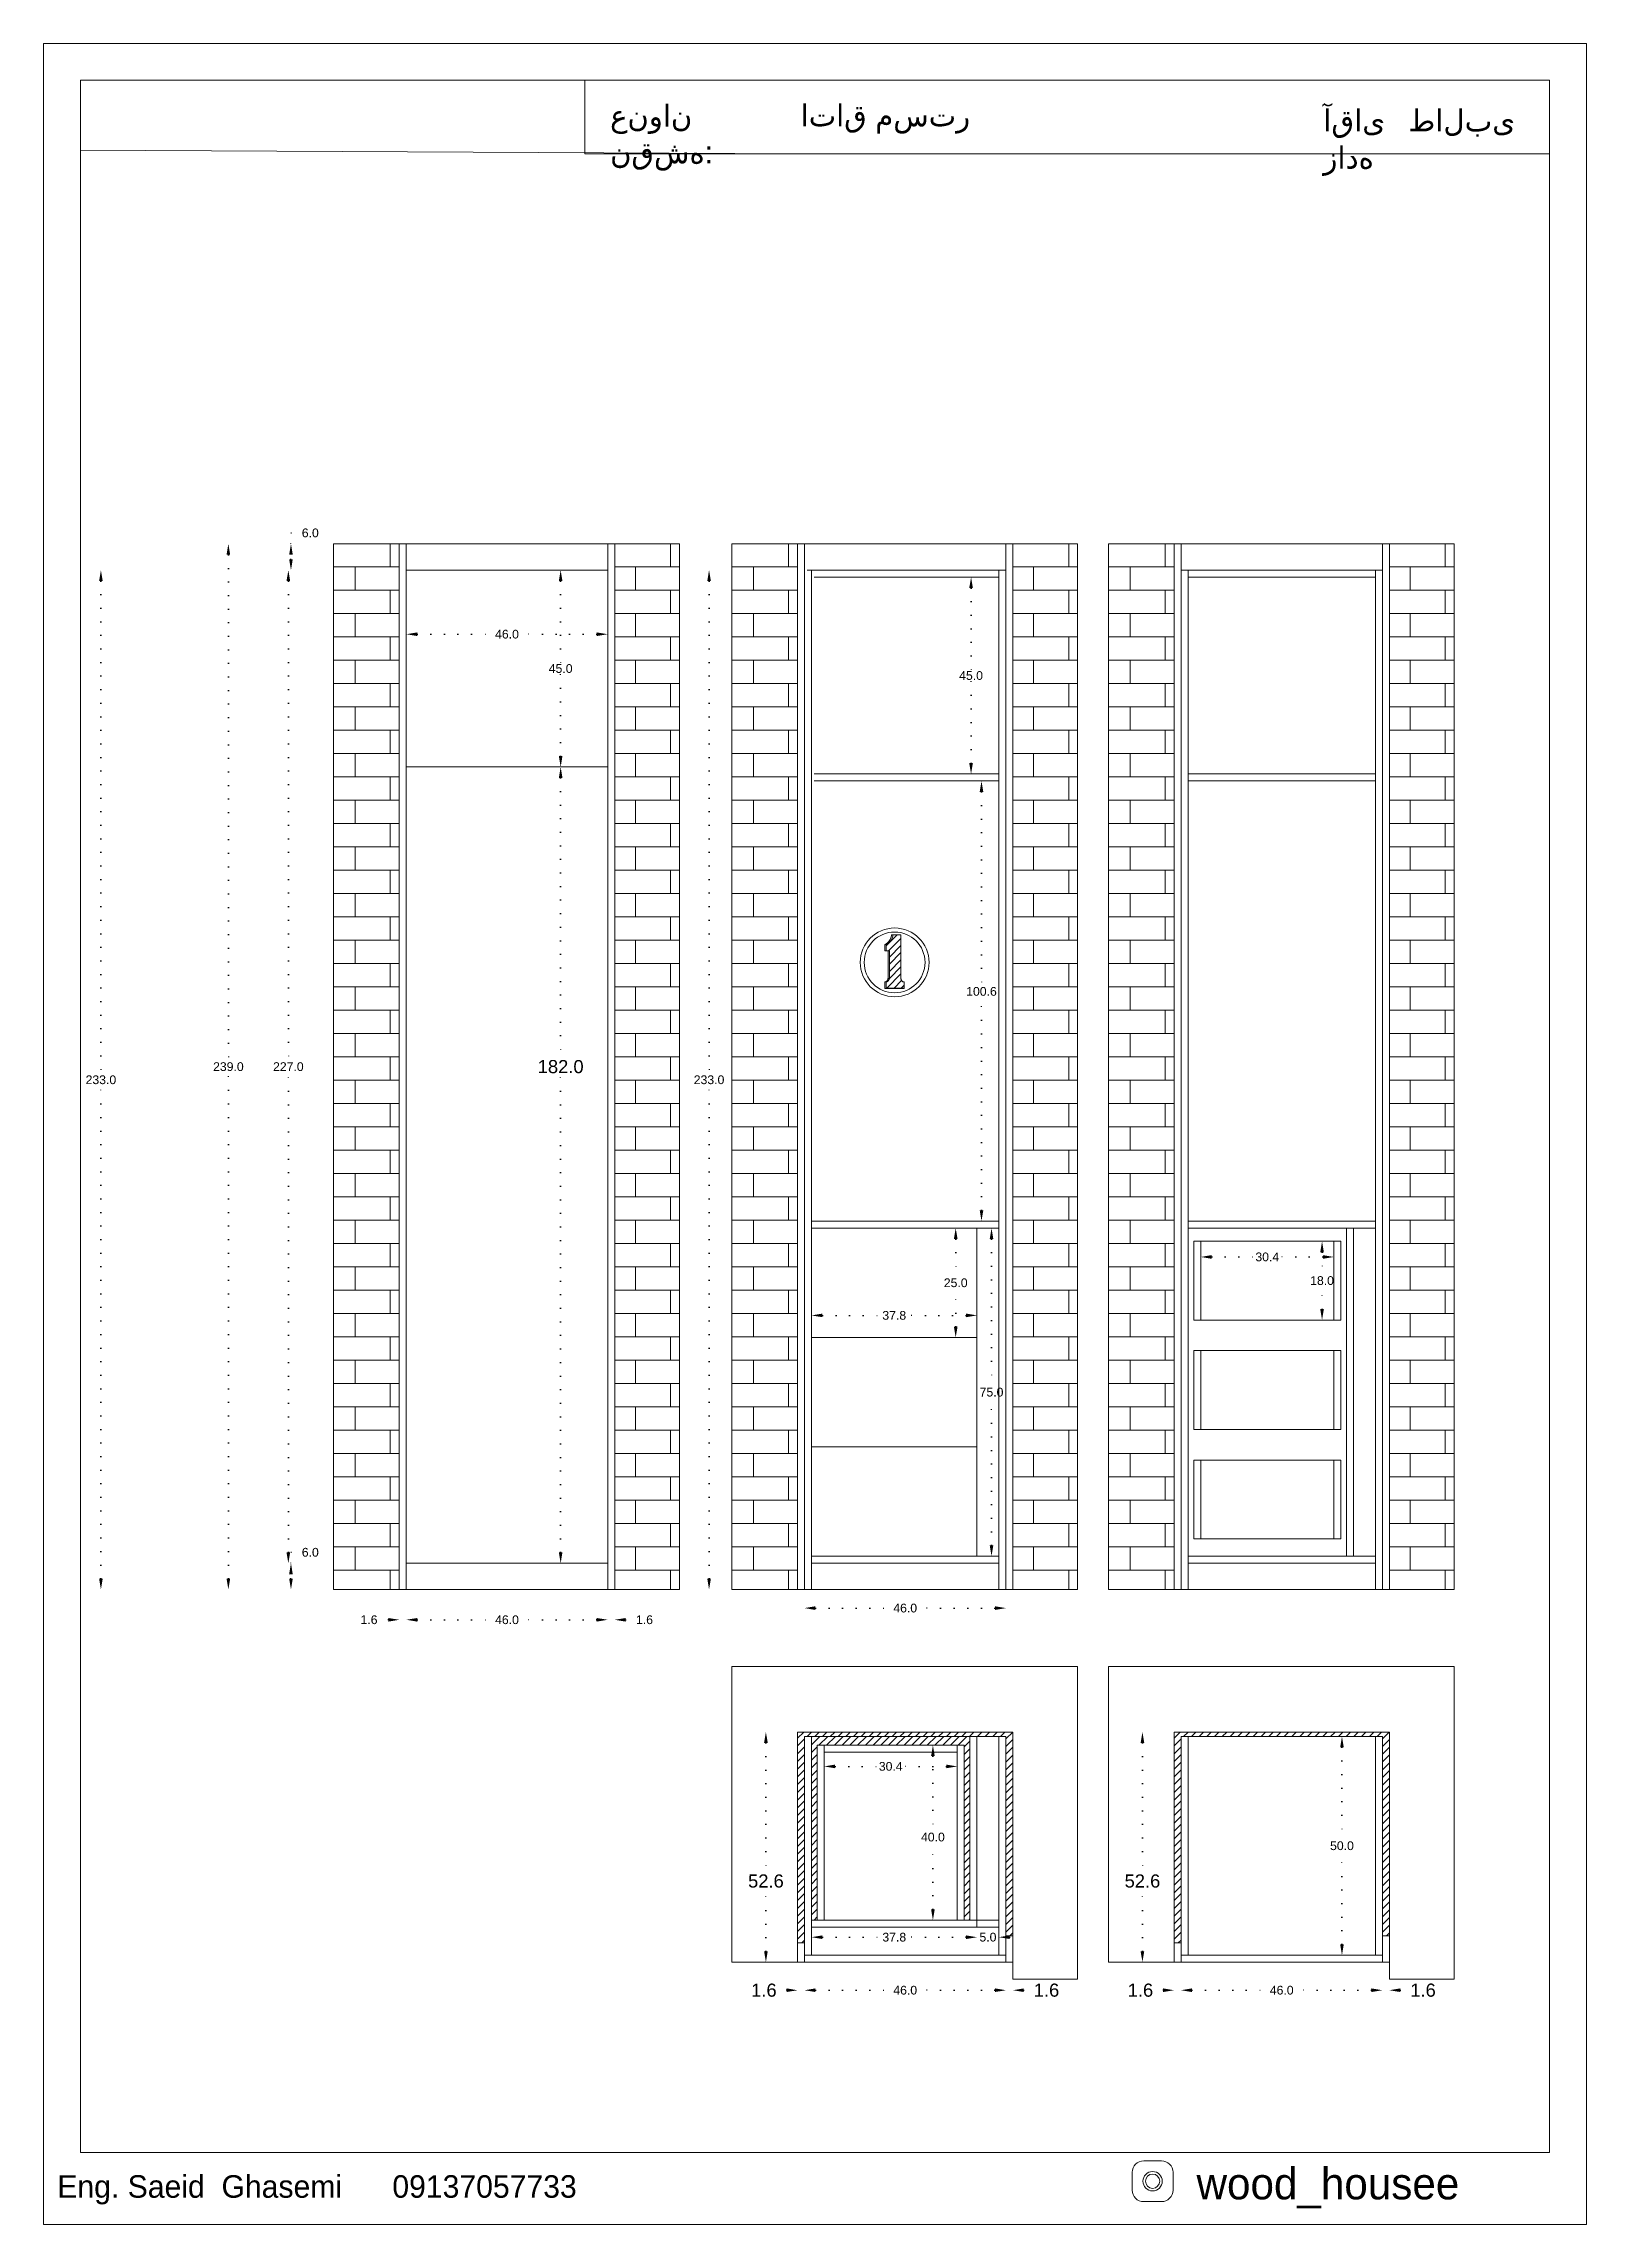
# Model space of a CAD drawing. Header units: centimetres. Extents: x 57 to 5031, y 102 to 2747.
# Drawn here: x 2389.8 to 2742.3, y 557.1 to 1055.5 of the extents above; entities that cross this region are included whole.
import ezdxf

# ---------------------------------------------------------------- set-up
doc = ezdxf.new("R2010")
doc.units = ezdxf.units.CM
doc.header["$MEASUREMENT"] = 0
doc.linetypes.add('ACAD_ISO07W100', pattern=[3, 0, -3])
doc.styles.get("Standard").update_dxf_attribs({"font": 'arial.ttf'})
doc.dimstyles.new('Copy of Standard', dxfattribs={"dimtxt": 2, "dimasz": 2.5, "dimexe": 0.18, "dimexo": 0.0625, "dimgap": 0.09, "dimtad": 0, "dimtih": 1, "dimtoh": 1, "dimdec": 1, "dimzin": 0, "dimdsep": 46, "dimtxsty": 'Standard', "dimcen": 0.09, "dimse1": 1, "dimse2": 1, "dimadec": 0, "dimazin": 0, "dimtfac": 1, "dimtdec": 1, "dimtofl": 0, "dimtmove": 0, "dimatfit": 3, "dimfxl": 1, "dimtolj": 1, "dimtzin": 0, "dimarcsym": 0})
doc.dimstyles.get("Standard").update_dxf_attribs({"dimtxt": 3, "dimasz": 2.5, "dimexe": 0.18, "dimexo": 0.0625, "dimgap": 0.09, "dimtad": 0, "dimtih": 1, "dimtoh": 1, "dimdec": 1, "dimzin": 0, "dimdsep": 46, "dimtxsty": 'Standard', "dimcen": 0.09, "dimse1": 1, "dimse2": 1, "dimadec": 0, "dimazin": 0, "dimtfac": 1, "dimtdec": 1, "dimtofl": 0, "dimtmove": 0, "dimatfit": 3, "dimfxl": 1, "dimtolj": 1, "dimtzin": 0, "dimarcsym": 0})

msp = doc.modelspace()

# ---------------------------------------------------------------- texts
at = {"lineweight": 20, "attachment_point": 1}
for s, width, gutter_width, heights, insert, char_height in [('{\\fArial|b0|i0|c178|p34;عنوان نقشه}:', 37.351, 228.23, [0], (2519.25, 1041.57), 5.0348), ('{\\fArial|b0|i0|c178|p34;اتاق مستر}', 43.6412, 228.23, [0], (2562.79, 1041.64), 5.0348), ('\\pxqj;{\\fArial|b0|i0|c178|p34;آقای طالبی زاده}', 43.7079, 230.08, [10.7], (2682.17, 1040.5), 5.0757), ('{\\fPlantagenet Cherokee|b0|i0|c0|p18;^IEng. Saeid  Ghasemi      09137057733}', 227.4329, 25.43, [0], (2372.36, 568.3), 5.1489), ('{\\fPlantagenet Cherokee|b0|i0|c0|p18;wood_housee}', 1.4119, 35.61, [0.223], (2653.22, 569.99), 7.2085)]:
    msp.add_mtext_dynamic_manual_height_columns(s, width=width, gutter_width=gutter_width, heights=heights, dxfattribs=dict(at, insert=insert, char_height=char_height))

# ---------------------------------------------------------------- blocks, each defined once
blk = doc.blocks.new('*D173')
at = {"color": 0, "linetype": 'ACAD_ISO07W100', "lineweight": -2, "transparency": 16777216}
for p, q in [((2606.38, 782.27), (2606.38, 748.38)), ((2606.38, 712.27), (2606.38, 746.16))]:
    blk.add_line(p, q, dxfattribs=at)
at = {"color": 0, "transparency": 16777216}
for points in [[(2605.97, 782.27), (2606.8, 782.27), (2606.38, 784.77)], [(2605.97, 712.27), (2606.8, 712.27), (2606.38, 709.77)]]:
    blk.add_solid(points, dxfattribs=at)
at = {"layer": 'Defpoints', "color": 0, "transparency": 16777216}
for p in [(2603.06, 784.77), (2606.38, 784.77), (2603.06, 709.77)]:
    blk.add_point(p, dxfattribs=at)
at = {"color": 0, "lineweight": 20, "transparency": 16777216, "insert": (2606.38, 747.27), "char_height": 2, "attachment_point": 5}
blk.add_mtext('\\A1;75.0', dxfattribs=at)
blk = doc.blocks.new('*D174')
at = {"color": 0, "linetype": 'ACAD_ISO07W100', "lineweight": -2, "transparency": 16777216}
for p, q in [((2567.76, 764.82), (2581.47, 764.82)), ((2600.56, 764.82), (2586.85, 764.82))]:
    blk.add_line(p, q, dxfattribs=at)
at = {"color": 0, "transparency": 16777216}
for points in [[(2567.76, 765.24), (2567.76, 764.41), (2565.26, 764.82)], [(2600.56, 765.24), (2600.56, 764.41), (2603.06, 764.82)]]:
    blk.add_solid(points, dxfattribs=at)
at = {"layer": 'Defpoints', "color": 0, "transparency": 16777216}
for p in [(2603.06, 764.82), (2565.26, 759.77), (2603.06, 759.77)]:
    blk.add_point(p, dxfattribs=at)
at = {"color": 0, "lineweight": 20, "transparency": 16777216, "insert": (2584.16, 764.82), "char_height": 2, "attachment_point": 5}
blk.add_mtext('\\A1;37.8', dxfattribs=at)
blk = doc.blocks.new('*D175')
at = {"color": 0, "linetype": 'ACAD_ISO07W100', "lineweight": -2, "transparency": 16777216}
for p, q in [((2681.89, 779.27), (2681.89, 773.88)), ((2681.89, 766.27), (2681.89, 771.66))]:
    blk.add_line(p, q, dxfattribs=at)
at = {"color": 0, "transparency": 16777216}
for points in [[(2681.48, 779.27), (2682.31, 779.27), (2681.89, 781.77)], [(2681.48, 766.27), (2682.31, 766.27), (2681.89, 763.77)]]:
    blk.add_solid(points, dxfattribs=at)
at = {"layer": 'Defpoints', "color": 0, "transparency": 16777216}
for p in [(2681.89, 781.77), (2684.58, 781.77), (2684.58, 763.77)]:
    blk.add_point(p, dxfattribs=at)
at = {"color": 0, "lineweight": 20, "transparency": 16777216, "insert": (2681.89, 772.77), "char_height": 2, "attachment_point": 5}
blk.add_mtext('\\A1;18.0', dxfattribs=at)
blk = doc.blocks.new('*D168')
at = {"color": 0, "linetype": 'ACAD_ISO07W100', "lineweight": -2, "transparency": 16777216}
for p, q in [((2507.95, 887.67), (2507.95, 823.29)), ((2507.95, 710.67), (2507.95, 820.05))]:
    blk.add_line(p, q, dxfattribs=at)
at = {"color": 0, "transparency": 16777216}
for points in [[(2507.53, 887.67), (2508.36, 887.67), (2507.95, 890.17)], [(2507.53, 710.67), (2508.36, 710.67), (2507.95, 708.17)]]:
    blk.add_solid(points, dxfattribs=at)
at = {"layer": 'Defpoints', "color": 0, "transparency": 16777216}
for p in [(2493.79, 890.17), (2473.29, 708.17), (2507.95, 708.17)]:
    blk.add_point(p, dxfattribs=at)
at = {"color": 0, "lineweight": 20, "transparency": 16777216, "insert": (2507.95, 821.67), "char_height": 3, "attachment_point": 5}
blk.add_mtext('\\A1;182.0', dxfattribs=at)
blk = doc.blocks.new('*D176')
at = {"color": 0, "linetype": 'ACAD_ISO07W100', "lineweight": -2, "transparency": 16777216}
for p, q in [((2475.19, 920.52), (2492.96, 920.52)), ((2516.19, 920.52), (2498.41, 920.52))]:
    blk.add_line(p, q, dxfattribs=at)
at = {"color": 0, "transparency": 16777216}
for points in [[(2475.19, 920.93), (2475.19, 920.1), (2472.69, 920.52)], [(2516.19, 920.93), (2516.19, 920.1), (2518.69, 920.52)]]:
    blk.add_solid(points, dxfattribs=at)
at = {"layer": 'Defpoints', "color": 0, "transparency": 16777216}
for p in [(2472.69, 935.17), (2518.69, 935.17), (2518.69, 920.52)]:
    blk.add_point(p, dxfattribs=at)
at = {"color": 0, "lineweight": 20, "transparency": 16777216, "insert": (2495.69, 920.52), "char_height": 2, "attachment_point": 5}
blk.add_mtext('\\A1;46.0', dxfattribs=at)
blk = doc.blocks.new('*D177')
at = {"color": 0, "linetype": 'ACAD_ISO07W100', "lineweight": -2, "transparency": 16777216}
for p, q in [((2432.04, 938.67), (2432.04, 822.79)), ((2432.04, 704.67), (2432.04, 820.56))]:
    blk.add_line(p, q, dxfattribs=at)
at = {"color": 0, "transparency": 16777216}
for points in [[(2431.62, 938.67), (2432.45, 938.67), (2432.04, 941.17)], [(2431.62, 704.67), (2432.45, 704.67), (2432.04, 702.17)]]:
    blk.add_solid(points, dxfattribs=at)
at = {"layer": 'Defpoints', "color": 0, "transparency": 16777216}
for p in [(2432.04, 941.17), (2472.69, 941.17), (2472.69, 702.17)]:
    blk.add_point(p, dxfattribs=at)
at = {"color": 0, "lineweight": 20, "transparency": 16777216, "insert": (2432.04, 821.67), "char_height": 2, "attachment_point": 5}
blk.add_mtext('\\A1;239.0', dxfattribs=at)
blk = doc.blocks.new('*D178')
at = {"color": 0, "linetype": 'ACAD_ISO07W100', "lineweight": -2, "transparency": 16777216}
for p, q in [((2604.09, 884.47), (2604.09, 839.98)), ((2604.09, 788.87), (2604.09, 837.76))]:
    blk.add_line(p, q, dxfattribs=at)
at = {"color": 0, "transparency": 16777216}
for points in [[(2603.68, 884.47), (2604.51, 884.47), (2604.09, 886.97)], [(2603.68, 788.87), (2604.51, 788.87), (2604.09, 786.37)]]:
    blk.add_solid(points, dxfattribs=at)
at = {"layer": 'Defpoints', "color": 0, "transparency": 16777216}
for p in [(2604.09, 886.97), (2608.06, 886.97), (2584.76, 786.37)]:
    blk.add_point(p, dxfattribs=at)
at = {"color": 0, "lineweight": 20, "transparency": 16777216, "insert": (2604.09, 838.87), "char_height": 2, "attachment_point": 5}
blk.add_mtext('\\A1;100.6', dxfattribs=at)
blk = doc.blocks.new('*D179')
at = {"color": 0, "linetype": 'ACAD_ISO07W100', "lineweight": -2, "transparency": 16777216}
for p, q in [((2601.71, 931.07), (2601.71, 912.18)), ((2601.71, 891.07), (2601.71, 909.96))]:
    blk.add_line(p, q, dxfattribs=at)
at = {"color": 0, "transparency": 16777216}
for points in [[(2601.29, 931.07), (2602.12, 931.07), (2601.71, 933.57)], [(2601.29, 891.07), (2602.12, 891.07), (2601.71, 888.57)]]:
    blk.add_solid(points, dxfattribs=at)
at = {"layer": 'Defpoints', "color": 0, "transparency": 16777216}
for p in [(2586.96, 933.57), (2601.71, 933.57), (2586.96, 888.57)]:
    blk.add_point(p, dxfattribs=at)
at = {"color": 0, "lineweight": 20, "transparency": 16777216, "insert": (2601.71, 911.07), "char_height": 2, "attachment_point": 5}
blk.add_mtext('\\A1;45.0', dxfattribs=at)
blk = doc.blocks.new('*D180')
at = {"color": 0, "linetype": 'ACAD_ISO07W100', "lineweight": -2, "transparency": 16777216}
for p, q in [((2541.85, 932.67), (2541.85, 819.79)), ((2541.85, 704.67), (2541.85, 817.56))]:
    blk.add_line(p, q, dxfattribs=at)
at = {"color": 0, "transparency": 16777216}
for points in [[(2541.44, 932.67), (2542.27, 932.67), (2541.85, 935.17)], [(2541.44, 704.67), (2542.27, 704.67), (2541.85, 702.17)]]:
    blk.add_solid(points, dxfattribs=at)
at = {"layer": 'Defpoints', "color": 0, "transparency": 16777216}
for p in [(2541.85, 935.17), (2564.26, 935.17), (2547.06, 702.17)]:
    blk.add_point(p, dxfattribs=at)
at = {"color": 0, "lineweight": 20, "transparency": 16777216, "insert": (2541.85, 818.67), "char_height": 2, "attachment_point": 5}
blk.add_mtext('\\A1;233.0', dxfattribs=at)
blk = doc.blocks.new('*D169')
at = {"color": 0, "linetype": 'ACAD_ISO07W100', "lineweight": -2, "transparency": 16777216}
for p, q in [((2446.34, 708.17), (2446.34, 710.67)), ((2446.34, 710.67), (2448.84, 710.67)), ((2446.34, 704.67), (2446.34, 705.67))]:
    blk.add_line(p, q, dxfattribs=at)
at = {"color": 0, "transparency": 16777216}
for points in [[(2445.92, 705.67), (2446.75, 705.67), (2446.34, 708.17)], [(2445.92, 704.67), (2446.75, 704.67), (2446.34, 702.17)]]:
    blk.add_solid(points, dxfattribs=at)
at = {"layer": 'Defpoints', "color": 0, "transparency": 16777216}
for p in [(2446.34, 708.17), (2473.29, 708.17), (2456.09, 702.17)]:
    blk.add_point(p, dxfattribs=at)
at = {"color": 0, "lineweight": 20, "transparency": 16777216, "insert": (2450.75, 710.67), "char_height": 2, "attachment_point": 5}
blk.add_mtext('\\A1;6.0', dxfattribs=at)
blk = doc.blocks.new('*D170')
at = {"color": 0, "linetype": 'ACAD_ISO07W100', "lineweight": -2, "transparency": 16777216}
for p, q in [((2445.74, 932.67), (2445.74, 822.78)), ((2445.74, 710.67), (2445.74, 820.56))]:
    blk.add_line(p, q, dxfattribs=at)
at = {"color": 0, "transparency": 16777216}
for points in [[(2445.32, 932.67), (2446.15, 932.67), (2445.74, 935.17)], [(2445.32, 710.67), (2446.15, 710.67), (2445.74, 708.17)]]:
    blk.add_solid(points, dxfattribs=at)
at = {"layer": 'Defpoints', "color": 0, "transparency": 16777216}
for p in [(2445.74, 935.17), (2472.69, 935.17), (2472.69, 708.17)]:
    blk.add_point(p, dxfattribs=at)
at = {"color": 0, "lineweight": 20, "transparency": 16777216, "insert": (2445.74, 821.67), "char_height": 2, "attachment_point": 5}
blk.add_mtext('\\A1;227.0', dxfattribs=at)
blk = doc.blocks.new('*D171')
at = {"color": 0, "linetype": 'ACAD_ISO07W100', "lineweight": -2, "transparency": 16777216}
for p, q in [((2446.34, 941.17), (2446.34, 943.67)), ((2446.34, 943.67), (2448.84, 943.67)), ((2446.34, 937.67), (2446.34, 938.67))]:
    blk.add_line(p, q, dxfattribs=at)
at = {"color": 0, "transparency": 16777216}
for points in [[(2445.92, 938.67), (2446.75, 938.67), (2446.34, 941.17)], [(2445.92, 937.67), (2446.75, 937.67), (2446.34, 935.17)]]:
    blk.add_solid(points, dxfattribs=at)
at = {"layer": 'Defpoints', "color": 0, "transparency": 16777216}
for p in [(2446.34, 941.17), (2456.09, 941.17), (2472.69, 935.17)]:
    blk.add_point(p, dxfattribs=at)
at = {"color": 0, "lineweight": 20, "transparency": 16777216, "insert": (2450.75, 943.67), "char_height": 2, "attachment_point": 5}
blk.add_mtext('\\A1;6.0', dxfattribs=at)
blk = doc.blocks.new('*D166')
at = {"color": 0, "linetype": 'ACAD_ISO07W100', "lineweight": -2, "transparency": 16777216}
for p, q in [((2468.59, 695.25), (2465.98, 695.25)), ((2475.19, 695.25), (2477.69, 695.25))]:
    blk.add_line(p, q, dxfattribs=at)
at = {"color": 0, "transparency": 16777216}
for points in [[(2468.59, 695.66), (2468.59, 694.83), (2471.09, 695.25)], [(2475.19, 695.66), (2475.19, 694.83), (2472.69, 695.25)]]:
    blk.add_solid(points, dxfattribs=at)
at = {"layer": 'Defpoints', "color": 0, "transparency": 16777216}
for p in [(2471.09, 702.17), (2472.69, 702.17), (2472.69, 695.25)]:
    blk.add_point(p, dxfattribs=at)
at = {"color": 0, "lineweight": 20, "transparency": 16777216, "insert": (2464.17, 695.25), "char_height": 2, "attachment_point": 5}
blk.add_mtext('\\A1;1.6', dxfattribs=at)
blk = doc.blocks.new('*D172')
at = {"color": 0, "linetype": 'ACAD_ISO07W100', "lineweight": -2, "transparency": 16777216}
for p, q in [((2475.19, 695.25), (2492.96, 695.25)), ((2516.19, 695.25), (2498.41, 695.25))]:
    blk.add_line(p, q, dxfattribs=at)
at = {"color": 0, "transparency": 16777216}
for points in [[(2475.19, 695.66), (2475.19, 694.83), (2472.69, 695.25)], [(2516.19, 695.66), (2516.19, 694.83), (2518.69, 695.25)]]:
    blk.add_solid(points, dxfattribs=at)
at = {"layer": 'Defpoints', "color": 0, "transparency": 16777216}
for p in [(2472.69, 702.17), (2518.69, 702.17), (2472.69, 695.25)]:
    blk.add_point(p, dxfattribs=at)
at = {"color": 0, "lineweight": 20, "transparency": 16777216, "insert": (2495.69, 695.25), "char_height": 2, "attachment_point": 5}
blk.add_mtext('\\A1;46.0', dxfattribs=at)
blk = doc.blocks.new('*D167')
at = {"color": 0, "linetype": 'ACAD_ISO07W100', "lineweight": -2, "transparency": 16777216}
for p, q in [((2516.19, 695.25), (2513.69, 695.25)), ((2522.79, 695.25), (2525.29, 695.25))]:
    blk.add_line(p, q, dxfattribs=at)
at = {"color": 0, "transparency": 16777216}
for points in [[(2516.19, 695.66), (2516.19, 694.83), (2518.69, 695.25)], [(2522.79, 695.66), (2522.79, 694.83), (2520.29, 695.25)]]:
    blk.add_solid(points, dxfattribs=at)
at = {"layer": 'Defpoints', "color": 0, "transparency": 16777216}
for p in [(2518.69, 702.17), (2520.29, 702.17), (2520.29, 695.25)]:
    blk.add_point(p, dxfattribs=at)
at = {"color": 0, "lineweight": 20, "transparency": 16777216, "insert": (2527.1, 695.25), "char_height": 2, "attachment_point": 5}
blk.add_mtext('\\A1;1.6', dxfattribs=at)
blk = doc.blocks.new('*D181')
at = {"color": 0, "linetype": 'ACAD_ISO07W100', "lineweight": -2, "transparency": 16777216}
for p, q in [((2656.68, 778.18), (2666.7, 778.18)), ((2682.08, 778.18), (2672.06, 778.18))]:
    blk.add_line(p, q, dxfattribs=at)
at = {"color": 0, "transparency": 16777216}
for points in [[(2656.68, 778.6), (2656.68, 777.76), (2654.18, 778.18)], [(2682.08, 778.6), (2682.08, 777.76), (2684.58, 778.18)]]:
    blk.add_solid(points, dxfattribs=at)
at = {"layer": 'Defpoints', "color": 0, "transparency": 16777216}
for p in [(2654.18, 781.77), (2684.58, 781.77), (2684.58, 778.18)]:
    blk.add_point(p, dxfattribs=at)
at = {"color": 0, "lineweight": 20, "transparency": 16777216, "insert": (2669.38, 778.18), "char_height": 2, "attachment_point": 5}
blk.add_mtext('\\A1;30.4', dxfattribs=at)
blk = doc.blocks.new('*D188')
at = {"color": 0, "linetype": 'ACAD_ISO07W100', "lineweight": -2, "transparency": 16777216}
for p, q in [((2640.86, 667.1), (2640.86, 637.15)), ((2640.86, 619.5), (2640.86, 633.91))]:
    blk.add_line(p, q, dxfattribs=at)
at = {"color": 0, "transparency": 16777216}
for points in [[(2640.44, 667.1), (2641.27, 667.1), (2640.86, 669.6)], [(2640.44, 619.5), (2641.27, 619.5), (2640.86, 617)]]:
    blk.add_solid(points, dxfattribs=at)
at = {"layer": 'Defpoints', "color": 0, "transparency": 16777216}
for p in [(2648.08, 669.6), (2640.86, 617), (2648.08, 617)]:
    blk.add_point(p, dxfattribs=at)
at = {"color": 0, "lineweight": 20, "transparency": 16777216, "insert": (2640.86, 635.53), "char_height": 3, "attachment_point": 5}
blk.add_mtext('\\A1;52.6', dxfattribs=at)
blk = doc.blocks.new('*D189')
at = {"color": 0, "linetype": 'ACAD_ISO07W100', "lineweight": -2, "transparency": 16777216}
for p, q in [((2693.18, 610.58), (2690.68, 610.58)), ((2699.78, 610.58), (2702.28, 610.58))]:
    blk.add_line(p, q, dxfattribs=at)
at = {"color": 0, "transparency": 16777216}
for points in [[(2693.18, 611), (2693.18, 610.17), (2695.68, 610.58)], [(2699.78, 611), (2699.78, 610.17), (2697.28, 610.58)]]:
    blk.add_solid(points, dxfattribs=at)
at = {"layer": 'Defpoints', "color": 0, "transparency": 16777216}
for p in [(2695.68, 617), (2697.28, 617), (2697.28, 610.58)]:
    blk.add_point(p, dxfattribs=at)
at = {"color": 0, "lineweight": 20, "transparency": 16777216, "insert": (2704.96, 610.58), "char_height": 3, "attachment_point": 5}
blk.add_mtext('\\A1;1.6', dxfattribs=at)
blk = doc.blocks.new('*D190')
at = {"color": 0, "linetype": 'ACAD_ISO07W100', "lineweight": -2, "transparency": 16777216}
for p, q in [((2645.58, 610.58), (2643.08, 610.58)), ((2652.18, 610.58), (2654.68, 610.58))]:
    blk.add_line(p, q, dxfattribs=at)
at = {"color": 0, "transparency": 16777216}
for points in [[(2645.58, 611), (2645.58, 610.17), (2648.08, 610.58)], [(2652.18, 611), (2652.18, 610.17), (2649.68, 610.58)]]:
    blk.add_solid(points, dxfattribs=at)
at = {"layer": 'Defpoints', "color": 0, "transparency": 16777216}
for p in [(2648.08, 617), (2649.68, 617), (2648.08, 610.58)]:
    blk.add_point(p, dxfattribs=at)
at = {"color": 0, "lineweight": 20, "transparency": 16777216, "insert": (2640.4, 610.58), "char_height": 3, "attachment_point": 5}
blk.add_mtext('\\A1;1.6', dxfattribs=at)
blk = doc.blocks.new('*D191')
at = {"color": 0, "linetype": 'ACAD_ISO07W100', "lineweight": -2, "transparency": 16777216}
for p, q in [((2652.18, 610.58), (2669.95, 610.58)), ((2693.18, 610.58), (2675.4, 610.58))]:
    blk.add_line(p, q, dxfattribs=at)
at = {"color": 0, "transparency": 16777216}
for points in [[(2652.18, 611), (2652.18, 610.17), (2649.68, 610.58)], [(2693.18, 611), (2693.18, 610.17), (2695.68, 610.58)]]:
    blk.add_solid(points, dxfattribs=at)
at = {"layer": 'Defpoints', "color": 0, "transparency": 16777216}
for p in [(2649.68, 617), (2695.68, 617), (2649.68, 610.58)]:
    blk.add_point(p, dxfattribs=at)
at = {"color": 0, "lineweight": 20, "transparency": 16777216, "insert": (2672.68, 610.58), "char_height": 2, "attachment_point": 5}
blk.add_mtext('\\A1;46.0', dxfattribs=at)
blk = doc.blocks.new('*D192')
at = {"color": 0, "linetype": 'ACAD_ISO07W100', "lineweight": -2, "transparency": 16777216}
for p, q in [((2566.16, 697.92), (2583.94, 697.92)), ((2607.16, 697.92), (2589.39, 697.92))]:
    blk.add_line(p, q, dxfattribs=at)
at = {"color": 0, "transparency": 16777216}
for points in [[(2566.16, 698.34), (2566.16, 697.5), (2563.66, 697.92)], [(2607.16, 698.34), (2607.16, 697.5), (2609.66, 697.92)]]:
    blk.add_solid(points, dxfattribs=at)
at = {"layer": 'Defpoints', "color": 0, "transparency": 16777216}
for p in [(2563.66, 702.17), (2609.66, 702.17), (2609.66, 697.92)]:
    blk.add_point(p, dxfattribs=at)
at = {"color": 0, "lineweight": 20, "transparency": 16777216, "insert": (2586.66, 697.92), "char_height": 2, "attachment_point": 5}
blk.add_mtext('\\A1;46.0', dxfattribs=at)
blk = doc.blocks.new('*D195')
at = {"color": 0, "linetype": 'ACAD_ISO07W100', "lineweight": -2, "transparency": 16777216}
for p, q in [((2686.44, 666.1), (2686.44, 644.71)), ((2686.44, 621.1), (2686.44, 642.49))]:
    blk.add_line(p, q, dxfattribs=at)
at = {"color": 0, "transparency": 16777216}
for points in [[(2686.03, 666.1), (2686.86, 666.1), (2686.44, 668.6)], [(2686.03, 621.1), (2686.86, 621.1), (2686.44, 618.6)]]:
    blk.add_solid(points, dxfattribs=at)
at = {"layer": 'Defpoints', "color": 0, "transparency": 16777216}
for p in [(2686.44, 668.6), (2694.08, 668.6), (2694.08, 618.6)]:
    blk.add_point(p, dxfattribs=at)
at = {"color": 0, "lineweight": 20, "transparency": 16777216, "insert": (2686.44, 643.6), "char_height": 2, "attachment_point": 5}
blk.add_mtext('\\A1;50.0', dxfattribs=at)
blk = doc.blocks.new('*D196')
at = {"color": 0, "linetype": 'ACAD_ISO07W100', "lineweight": -2, "transparency": 16777216}
for p, q in [((2554.84, 667.1), (2554.84, 637.15)), ((2554.84, 619.5), (2554.84, 633.91))]:
    blk.add_line(p, q, dxfattribs=at)
at = {"color": 0, "transparency": 16777216}
for points in [[(2554.42, 667.1), (2555.26, 667.1), (2554.84, 669.6)], [(2554.42, 619.5), (2555.26, 619.5), (2554.84, 617)]]:
    blk.add_solid(points, dxfattribs=at)
at = {"layer": 'Defpoints', "color": 0, "transparency": 16777216}
for p in [(2562.06, 669.6), (2554.84, 617), (2562.06, 617)]:
    blk.add_point(p, dxfattribs=at)
at = {"color": 0, "lineweight": 20, "transparency": 16777216, "insert": (2554.84, 635.53), "char_height": 3, "attachment_point": 5}
blk.add_mtext('\\A1;52.6', dxfattribs=at)
blk = doc.blocks.new('*D198')
at = {"color": 0, "linetype": 'ACAD_ISO07W100', "lineweight": -2, "transparency": 16777216}
for p, q in [((2607.16, 610.58), (2604.66, 610.58)), ((2613.76, 610.58), (2616.26, 610.58))]:
    blk.add_line(p, q, dxfattribs=at)
at = {"color": 0, "transparency": 16777216}
for points in [[(2607.16, 611), (2607.16, 610.17), (2609.66, 610.58)], [(2613.76, 611), (2613.76, 610.17), (2611.26, 610.58)]]:
    blk.add_solid(points, dxfattribs=at)
at = {"layer": 'Defpoints', "color": 0, "transparency": 16777216}
for p in [(2609.66, 617), (2611.26, 617), (2611.26, 610.58)]:
    blk.add_point(p, dxfattribs=at)
at = {"color": 0, "lineweight": 20, "transparency": 16777216, "insert": (2618.94, 610.58), "char_height": 3, "attachment_point": 5}
blk.add_mtext('\\A1;1.6', dxfattribs=at)
blk = doc.blocks.new('*D199')
at = {"color": 0, "linetype": 'ACAD_ISO07W100', "lineweight": -2, "transparency": 16777216}
for p, q in [((2559.56, 610.58), (2557.06, 610.58)), ((2566.16, 610.58), (2568.66, 610.58))]:
    blk.add_line(p, q, dxfattribs=at)
at = {"color": 0, "transparency": 16777216}
for points in [[(2559.56, 611), (2559.56, 610.17), (2562.06, 610.58)], [(2566.16, 611), (2566.16, 610.17), (2563.66, 610.58)]]:
    blk.add_solid(points, dxfattribs=at)
at = {"layer": 'Defpoints', "color": 0, "transparency": 16777216}
for p in [(2562.06, 617), (2563.66, 617), (2562.06, 610.58)]:
    blk.add_point(p, dxfattribs=at)
at = {"color": 0, "lineweight": 20, "transparency": 16777216, "insert": (2554.38, 610.58), "char_height": 3, "attachment_point": 5}
blk.add_mtext('\\A1;1.6', dxfattribs=at)
blk = doc.blocks.new('*D197')
at = {"color": 0, "linetype": 'ACAD_ISO07W100', "lineweight": -2, "transparency": 16777216}
for p, q in [((2566.16, 610.58), (2583.94, 610.58)), ((2607.16, 610.58), (2589.39, 610.58))]:
    blk.add_line(p, q, dxfattribs=at)
at = {"color": 0, "transparency": 16777216}
for points in [[(2566.16, 611), (2566.16, 610.17), (2563.66, 610.58)], [(2607.16, 611), (2607.16, 610.17), (2609.66, 610.58)]]:
    blk.add_solid(points, dxfattribs=at)
at = {"layer": 'Defpoints', "color": 0, "transparency": 16777216}
for p in [(2563.66, 617), (2609.66, 617), (2563.66, 610.58)]:
    blk.add_point(p, dxfattribs=at)
at = {"color": 0, "lineweight": 20, "transparency": 16777216, "insert": (2586.66, 610.58), "char_height": 2, "attachment_point": 5}
blk.add_mtext('\\A1;46.0', dxfattribs=at)
blk = doc.blocks.new('*D202')
at = {"color": 0, "linetype": 'ACAD_ISO07W100', "lineweight": -2, "transparency": 16777216}
for p, q in [((2592.99, 664.1), (2592.99, 646.69)), ((2592.99, 629.1), (2592.99, 644.47))]:
    blk.add_line(p, q, dxfattribs=at)
at = {"color": 0, "transparency": 16777216}
for points in [[(2592.57, 664.1), (2593.41, 664.1), (2592.99, 666.6)], [(2592.57, 629.1), (2593.41, 629.1), (2592.99, 626.6)]]:
    blk.add_solid(points, dxfattribs=at)
at = {"layer": 'Defpoints', "color": 0, "transparency": 16777216}
for p in [(2592.99, 666.6), (2598.56, 666.6), (2598.56, 626.6)]:
    blk.add_point(p, dxfattribs=at)
at = {"color": 0, "lineweight": 20, "transparency": 16777216, "insert": (2592.99, 645.58), "char_height": 2, "attachment_point": 5}
blk.add_mtext('\\A1;40.0', dxfattribs=at)
blk = doc.blocks.new('*D203')
at = {"color": 0, "linetype": 'ACAD_ISO07W100', "lineweight": -2, "transparency": 16777216}
for p, q in [((2570.66, 661.74), (2580.68, 661.74)), ((2596.06, 661.74), (2586.05, 661.74))]:
    blk.add_line(p, q, dxfattribs=at)
at = {"color": 0, "transparency": 16777216}
for points in [[(2570.66, 662.15), (2570.66, 661.32), (2568.16, 661.74)], [(2596.06, 662.15), (2596.06, 661.32), (2598.56, 661.74)]]:
    blk.add_solid(points, dxfattribs=at)
at = {"layer": 'Defpoints', "color": 0, "transparency": 16777216}
for p in [(2568.16, 665), (2598.56, 665), (2598.56, 661.74)]:
    blk.add_point(p, dxfattribs=at)
at = {"color": 0, "lineweight": 20, "transparency": 16777216, "insert": (2583.36, 661.74), "char_height": 2, "attachment_point": 5}
blk.add_mtext('\\A1;30.4', dxfattribs=at)
blk = doc.blocks.new('*D247')
at = {"color": 0, "linetype": 'ACAD_ISO07W100', "lineweight": -2, "transparency": 16777216}
for p, q in [((2567.76, 622.7), (2581.47, 622.7)), ((2600.56, 622.7), (2586.85, 622.7))]:
    blk.add_line(p, q, dxfattribs=at)
at = {"color": 0, "transparency": 16777216}
for points in [[(2567.76, 623.12), (2567.76, 622.28), (2565.26, 622.7)], [(2600.56, 623.12), (2600.56, 622.28), (2603.06, 622.7)]]:
    blk.add_solid(points, dxfattribs=at)
at = {"layer": 'Defpoints', "color": 0, "transparency": 16777216}
for p in [(2603.06, 625), (2565.26, 618.6), (2603.06, 622.7)]:
    blk.add_point(p, dxfattribs=at)
at = {"color": 0, "lineweight": 20, "transparency": 16777216, "insert": (2584.16, 622.7), "char_height": 2, "attachment_point": 5}
blk.add_mtext('\\A1;37.8', dxfattribs=at)
blk = doc.blocks.new('*D248')
at = {"color": 0, "linetype": 'ACAD_ISO07W100', "lineweight": -2, "transparency": 16777216}
for p, q in [((2600.56, 622.7), (2598.06, 622.7)), ((2610.56, 622.7), (2613.06, 622.7))]:
    blk.add_line(p, q, dxfattribs=at)
at = {"color": 0, "transparency": 16777216}
for points in [[(2600.56, 623.12), (2600.56, 622.28), (2603.06, 622.7)], [(2610.56, 623.12), (2610.56, 622.28), (2608.06, 622.7)]]:
    blk.add_solid(points, dxfattribs=at)
at = {"layer": 'Defpoints', "color": 0, "transparency": 16777216}
for p in [(2603.06, 625), (2608.06, 622.7), (2608.06, 618.6)]:
    blk.add_point(p, dxfattribs=at)
at = {"color": 0, "lineweight": 20, "transparency": 16777216, "insert": (2605.56, 622.7), "char_height": 2, "attachment_point": 5}
blk.add_mtext('\\A1;5.0', dxfattribs=at)
blk = doc.blocks.new('*D249')
at = {"color": 0, "linetype": 'ACAD_ISO07W100', "lineweight": -2, "transparency": 16777216}
for p, q in [((2598.2, 782.27), (2598.2, 773.38)), ((2598.2, 762.27), (2598.2, 771.16))]:
    blk.add_line(p, q, dxfattribs=at)
at = {"color": 0, "transparency": 16777216}
for points in [[(2597.78, 782.27), (2598.62, 782.27), (2598.2, 784.77)], [(2597.78, 762.27), (2598.62, 762.27), (2598.2, 759.77)]]:
    blk.add_solid(points, dxfattribs=at)
at = {"layer": 'Defpoints', "color": 0, "transparency": 16777216}
for p in [(2603.06, 784.77), (2598.2, 759.77), (2603.06, 759.77)]:
    blk.add_point(p, dxfattribs=at)
at = {"color": 0, "lineweight": 20, "transparency": 16777216, "insert": (2598.2, 772.27), "char_height": 2, "attachment_point": 5}
blk.add_mtext('\\A1;25.0', dxfattribs=at)
blk = doc.blocks.new('*D289')
at = {"color": 0, "linetype": 'ACAD_ISO07W100', "lineweight": -2, "transparency": 16777216}
for p, q in [((2402.92, 932.67), (2402.92, 819.79)), ((2402.92, 704.67), (2402.92, 817.56))]:
    blk.add_line(p, q, dxfattribs=at)
at = {"color": 0, "transparency": 16777216}
for points in [[(2402.5, 932.67), (2403.33, 932.67), (2402.92, 935.17)], [(2402.5, 704.67), (2403.33, 704.67), (2402.92, 702.17)]]:
    blk.add_solid(points, dxfattribs=at)
at = {"layer": 'Defpoints', "color": 0, "transparency": 16777216}
for p in [(2472.69, 935.17), (2402.92, 702.17), (2472.69, 702.17)]:
    blk.add_point(p, dxfattribs=at)
at = {"color": 0, "lineweight": 20, "transparency": 16777216, "insert": (2402.92, 818.67), "char_height": 2, "attachment_point": 5}
blk.add_mtext('\\A1;233.0', dxfattribs=at)
blk = doc.blocks.new('*D290')
at = {"color": 0, "linetype": 'ACAD_ISO07W100', "lineweight": -2, "transparency": 16777216}
for p, q in [((2507.95, 932.67), (2507.95, 913.78)), ((2507.95, 892.67), (2507.95, 911.56))]:
    blk.add_line(p, q, dxfattribs=at)
at = {"color": 0, "transparency": 16777216}
for points in [[(2507.53, 932.67), (2508.36, 932.67), (2507.95, 935.17)], [(2507.53, 892.67), (2508.36, 892.67), (2507.95, 890.17)]]:
    blk.add_solid(points, dxfattribs=at)
at = {"layer": 'Defpoints', "color": 0, "transparency": 16777216}
for p in [(2507.95, 935.17), (2518.69, 935.17), (2518.69, 890.17)]:
    blk.add_point(p, dxfattribs=at)
at = {"color": 0, "lineweight": 20, "transparency": 16777216, "insert": (2507.95, 912.67), "char_height": 2, "attachment_point": 5}
blk.add_mtext('\\A1;45.0', dxfattribs=at)

# ---------------------------------------------------------------- dimensions: what is measured, and where the dimension line sits
at = {"lineweight": 20}
for base, p1, p2, angle, picture, middle in [((2446.34, 941.17), (2472.69, 935.17), (2456.09, 941.17), 270, '*D171', (2450.75, 943.67)), ((2402.92, 702.17), (2472.69, 935.17), (2472.69, 702.17), 90, '*D289', (2402.92, 818.67)), ((2445.74, 935.17), (2472.69, 708.17), (2472.69, 935.17), 270, '*D170', (2445.74, 821.67)), ((2507.95, 935.17), (2518.69, 890.17), (2518.69, 935.17), 90, '*D290', (2507.95, 912.67)), ((2541.85, 935.17), (2547.06, 702.17), (2564.26, 935.17), 270, '*D180', (2541.85, 818.67)), ((2601.71, 933.57), (2586.96, 888.57), (2586.96, 933.57), 90, '*D179', (2601.71, 911.07)), ((2598.2, 759.77), (2603.06, 784.77), (2603.06, 759.77), 90, '*D249', (2598.2, 772.27)), ((2681.89, 781.77), (2684.58, 763.77), (2684.58, 781.77), 270, '*D175', (2681.89, 772.77)), ((2446.34, 708.17), (2456.09, 702.17), (2473.29, 708.17), 270, '*D169', (2450.75, 710.67)), ((2686.44, 668.6), (2694.08, 618.6), (2694.08, 668.6), 270, '*D195', (2686.44, 643.6))]:
    dim = msp.add_linear_dim(base=base, p1=p1, p2=p2, angle=angle, dimstyle='Copy of Standard', dxfattribs=at)
    dim.commit()
    dim.dimension.update_dxf_attribs({"geometry": picture, "text_midpoint": middle})
for base, p1, p2, angle, dimstyle, picture, middle in [((2432.04, 941.17), (2472.69, 702.17), (2472.69, 941.17), 270, 'Copy of Standard', '*D177', (2432.04, 821.67)), ((2507.95, 708.17), (2493.79, 890.17), (2473.29, 708.17), 90, 'Standard', '*D168', (2507.95, 821.67)), ((2604.09, 886.97), (2584.76, 786.37), (2608.06, 886.97), 90, 'Copy of Standard', '*D178', (2604.09, 838.87)), ((2606.38, 784.77), (2603.06, 709.77), (2603.06, 784.77), 270, 'Copy of Standard', '*D173', (2606.38, 747.27)), ((2554.84, 617), (2562.06, 669.6), (2562.06, 617), 90, 'Standard', '*D196', (2554.84, 635.53)), ((2640.86, 617), (2648.08, 669.6), (2648.08, 617), 90, 'Standard', '*D188', (2640.86, 635.53)), ((2592.99, 666.6), (2598.56, 626.6), (2598.56, 666.6), 270, 'Copy of Standard', '*D202', (2592.99, 645.58))]:
    dim = msp.add_linear_dim(base=base, p1=p1, p2=p2, angle=angle, dimstyle=dimstyle, dxfattribs=at)
    dim.commit()
    dim.dimension.update_dxf_attribs({"geometry": picture, "text_midpoint": middle, "dimtype": 160})
for base, p1, p2, dimstyle, picture, middle in [((2518.69, 920.52), (2472.69, 935.17), (2518.69, 935.17), 'Copy of Standard', '*D176', (2495.69, 920.52)), ((2684.58, 778.18), (2654.18, 781.77), (2684.58, 781.77), 'Copy of Standard', '*D181', (2669.38, 778.18)), ((2603.06, 764.82), (2565.26, 759.77), (2603.06, 759.77), 'Copy of Standard', '*D174', (2584.16, 764.82)), ((2472.69, 695.25), (2518.69, 702.17), (2472.69, 702.17), 'Copy of Standard', '*D172', (2495.69, 695.25)), ((2609.66, 697.92), (2563.66, 702.17), (2609.66, 702.17), 'Copy of Standard', '*D192', (2586.66, 697.92)), ((2598.56, 661.74), (2568.16, 665), (2598.56, 665), 'Copy of Standard', '*D203', (2583.36, 661.74)), ((2603.06, 622.7), (2565.26, 618.6), (2603.06, 625), 'Copy of Standard', '*D247', (2584.16, 622.7)), ((2608.06, 622.7), (2603.06, 625), (2608.06, 618.6), 'Copy of Standard', '*D248', (2605.56, 622.7)), ((2562.06, 610.58), (2563.66, 617), (2562.06, 617), 'Standard', '*D199', (2554.38, 610.58)), ((2563.66, 610.58), (2609.66, 617), (2563.66, 617), 'Copy of Standard', '*D197', (2586.66, 610.58)), ((2611.26, 610.58), (2609.66, 617), (2611.26, 617), 'Standard', '*D198', (2618.94, 610.58)), ((2648.08, 610.58), (2649.68, 617), (2648.08, 617), 'Standard', '*D190', (2640.4, 610.58)), ((2649.68, 610.58), (2695.68, 617), (2649.68, 617), 'Copy of Standard', '*D191', (2672.68, 610.58)), ((2697.28, 610.58), (2695.68, 617), (2697.28, 617), 'Standard', '*D189', (2704.96, 610.58))]:
    dim = msp.add_linear_dim(base=base, p1=p1, p2=p2, dimstyle=dimstyle, dxfattribs=at)
    dim.commit()
    dim.dimension.update_dxf_attribs({"geometry": picture, "text_midpoint": middle})
for base, p1, p2, picture, middle in [((2472.69, 695.25), (2471.09, 702.17), (2472.69, 702.17), '*D166', (2464.17, 695.25)), ((2520.29, 695.25), (2518.69, 702.17), (2520.29, 702.17), '*D167', (2527.1, 695.25))]:
    dim = msp.add_linear_dim(base=base, p1=p1, p2=p2, dimstyle='Copy of Standard', dxfattribs=at)
    dim.commit()
    dim.dimension.update_dxf_attribs({"geometry": picture, "text_midpoint": middle, "dimtype": 160})

# ---------------------------------------------------------------- hatches: boundary and pattern name
at = {"lineweight": 20}
h = msp.add_hatch(dxfattribs=at)
h.set_pattern_fill('AR-BRSTD', color=256, scale=2)
h.set_pattern_definition([(0, (-90.9763, 285.1975), (0, 5.334), []), (90, (-90.976, 285.1975), (-8, 5.334), [5.334, -5.334])])
h.paths.add_polyline_path([(2471.09, 941.17), (2456.09, 941.17), (2456.09, 702.17), (2471.09, 702.17)])
h.paths.add_polyline_path([(2520.29, 702.17), (2535.09, 702.17), (2535.09, 941.17), (2520.29, 941.17)])
h = msp.add_hatch(dxfattribs=at)
h.set_pattern_fill('AR-BRSTD', color=256, scale=2)
h.set_pattern_definition([(0, (0, 285.1975), (0, 5.334), []), (90, (0, 285.1975), (-8, 5.334), [5.334, -5.334])])
h.paths.add_polyline_path([(2562.06, 941.17), (2547.06, 941.17), (2547.06, 702.17), (2562.06, 702.17)])
h.paths.add_polyline_path([(2626.06, 941.17), (2611.26, 941.17), (2611.26, 702.17), (2626.06, 702.17)])
h = msp.add_hatch(dxfattribs=at)
h.set_pattern_fill('AR-BRSTD', color=256, scale=2)
h.set_pattern_definition([(0, (86.0154, 285.1975), (0, 5.334), []), (90, (86.015, 285.1975), (-8, 5.334), [5.334, -5.334])])
h.paths.add_polyline_path([(2648.08, 941.17), (2633.08, 941.17), (2633.08, 702.17), (2648.08, 702.17)])
h.paths.add_polyline_path([(2712.08, 941.17), (2697.28, 941.17), (2697.28, 702.17), (2712.08, 702.17)])
h = msp.add_hatch(dxfattribs=at)
h.set_pattern_fill('ANSI31', color=256, scale=9.218651)
h.set_pattern_definition([(45, (1836.46, 1390.8112), (-0.8148213, 0.8148213), [])])
h.paths.add_polyline_path([(2586.23, 841.06), (2586.14, 841.1), (2586.05, 841.16), (2585.97, 841.22), (2585.9, 841.29), (2585.84, 841.37), (2585.79, 841.46), (2585.75, 841.55), (2585.72, 841.64), (2585.7, 841.74), (2585.7, 841.84), (2585.7, 851.77), (2583.84, 851.77), (2583.81, 851.54), (2583.76, 851.31), (2583.69, 851.08), (2583.61, 850.87), (2583.5, 850.66), (2583.38, 850.46), (2583.24, 850.27), (2583.09, 850.1), (2582.92, 849.94), (2582.73, 849.79), (2582.54, 849.66), (2582.33, 849.55), (2582.33, 848.15), (2582.74, 848.15), (2583.05, 848.12), (2583.05, 841.88), (2583.03, 841.79), (2583.01, 841.69), (2582.98, 841.6), (2582.94, 841.51), (2582.88, 841.43), (2582.82, 841.35), (2582.76, 841.28), (2582.68, 841.22), (2582.6, 841.16), (2582.52, 841.12), (2582.43, 841.08), (2582.33, 841.06), (2582.33, 839.63), (2586.42, 839.63), (2586.42, 841.01), (2586.32, 841.03)])
h = msp.add_hatch(dxfattribs=at)
h.set_pattern_fill('ANSI31', color=256, scale=10)
h.set_pattern_definition([(45, (-86.0154, 0), (-0.8838835, 0.8838835), [])])
h.paths.add_polyline_path([(2562.06, 621.4), (2563.66, 621.4), (2563.66, 668.6), (2609.66, 668.6), (2609.66, 623), (2611.26, 623), (2611.26, 669.6), (2562.06, 669.6)])
h = msp.add_hatch(dxfattribs=at)
h.set_pattern_fill('ANSI31', color=256, scale=10)
h.paths.add_polyline_path([(2601.46, 668.6), (2565.26, 668.6), (2565.26, 626.6), (2566.56, 626.6), (2566.56, 666.6), (2600.16, 666.6), (2600.16, 626.6), (2601.46, 626.6)])
h = msp.add_hatch(dxfattribs=at)
h.set_pattern_fill('ANSI31', color=256, scale=10)
h.paths.add_polyline_path([(2649.68, 668.6), (2695.68, 668.6), (2695.68, 623), (2697.28, 623), (2697.28, 669.6), (2648.08, 669.6), (2648.08, 621.4), (2649.68, 621.4)])

# ---------------------------------------------------------------- linework, layer by layer
for p, q in [((2562.7, 1030.34), (2398.23, 1031.13)), ((2456.09, 941.17), (2535.09, 941.17)), ((2456.09, 702.17), (2456.09, 941.17)), ((2471.09, 941.17), (2471.09, 702.17)), ((2472.69, 941.17), (2472.69, 702.17)), ((2518.69, 941.17), (2518.69, 702.17)), ((2520.29, 941.17), (2520.29, 702.17)), ((2535.09, 702.17), (2535.09, 941.17)), ((2547.06, 941.17), (2626.06, 941.17)), ((2547.06, 702.17), (2547.06, 941.17)), ((2562.06, 702.17), (2562.06, 941.17)), ((2563.66, 702.17), (2563.66, 941.17)), ((2609.66, 941.17), (2609.66, 702.17)), ((2609.66, 941.17), (2609.66, 702.17)), ((2611.26, 941.17), (2611.26, 702.17)), ((2626.06, 702.17), (2626.06, 941.17)), ((2633.08, 941.17), (2712.08, 941.17)), ((2633.08, 702.17), (2633.08, 941.17)), ((2648.08, 702.17), (2648.08, 941.17)), ((2649.68, 702.17), (2649.68, 941.17)), ((2695.68, 941.17), (2695.68, 702.17)), ((2695.68, 941.17), (2695.68, 702.17)), ((2697.28, 941.17), (2697.28, 702.17)), ((2712.08, 702.17), (2712.08, 941.17)), ((2472.69, 935.17), (2518.69, 935.17)), ((2564.26, 935.17), (2609.66, 935.17)), ((2565.26, 702.17), (2565.26, 935.17)), ((2565.86, 933.57), (2608.06, 933.57)), ((2608.06, 935.17), (2608.06, 702.17)), ((2649.68, 935.17), (2695.68, 935.17)), ((2651.28, 702.17), (2651.28, 935.17)), ((2651.28, 933.57), (2694.08, 933.57)), ((2694.08, 935.17), (2694.08, 702.17)), ((2472.69, 890.17), (2518.69, 890.17)), ((2565.86, 888.57), (2608.06, 888.57)), ((2651.28, 888.57), (2694.08, 888.57)), ((2565.86, 886.97), (2608.06, 886.97)), ((2651.28, 886.97), (2694.08, 886.97)), ((2582.33, 849.55), (2582.33, 848.15)), ((2582.33, 839.63), (2586.42, 839.63)), ((2565.26, 786.37), (2608.06, 786.37)), ((2565.26, 784.77), (2608.06, 784.77)), ((2603.06, 784.77), (2603.06, 709.77)), ((2651.28, 786.37), (2694.08, 786.37)), ((2651.28, 784.77), (2694.08, 784.77)), ((2687.48, 784.77), (2687.48, 709.77)), ((2689.08, 784.77), (2689.08, 709.77)), ((2652.58, 781.77), (2686.18, 781.77)), ((2652.58, 763.77), (2652.58, 781.77)), ((2654.18, 763.77), (2654.18, 781.77)), ((2684.58, 781.77), (2684.58, 763.77)), ((2686.18, 781.77), (2686.18, 763.77)), ((2652.58, 763.77), (2686.18, 763.77)), ((2565.26, 759.77), (2603.06, 759.77)), ((2652.58, 756.77), (2686.18, 756.77)), ((2652.58, 738.77), (2652.58, 756.77)), ((2654.18, 738.77), (2654.18, 756.77)), ((2684.58, 756.77), (2684.58, 738.77)), ((2686.18, 756.77), (2686.18, 738.77)), ((2652.58, 738.77), (2686.18, 738.77)), ((2565.26, 734.77), (2603.06, 734.77)), ((2652.58, 731.77), (2686.18, 731.77)), ((2652.58, 713.77), (2652.58, 731.77)), ((2654.18, 713.77), (2654.18, 731.77)), ((2684.58, 731.77), (2684.58, 713.77)), ((2686.18, 731.77), (2686.18, 713.77)), ((2652.58, 713.77), (2686.18, 713.77)), ((2472.69, 708.17), (2518.69, 708.17)), ((2565.26, 709.77), (2608.06, 709.77)), ((2565.26, 708.17), (2608.06, 708.17)), ((2651.28, 709.77), (2694.08, 709.77)), ((2651.28, 708.17), (2694.08, 708.17)), ((2456.09, 702.17), (2535.09, 702.17)), ((2547.06, 702.17), (2626.06, 702.17)), ((2633.08, 702.17), (2712.08, 702.17)), ((2547.06, 617), (2547.06, 684.6)), ((2547.06, 684.6), (2626.06, 684.6)), ((2626.06, 613.1), (2626.06, 684.6)), ((2633.08, 617), (2633.08, 684.6)), ((2633.08, 684.6), (2712.08, 684.6)), ((2712.08, 613.1), (2712.08, 684.6)), ((2562.06, 617), (2562.06, 669.6)), ((2562.06, 669.6), (2611.26, 669.6)), ((2563.66, 617), (2563.66, 668.6)), ((2563.66, 668.6), (2609.66, 668.6)), ((2565.26, 618.6), (2565.26, 668.6)), ((2601.46, 668.6), (2601.46, 626.6)), ((2603.06, 668.6), (2603.06, 625)), ((2608.06, 668.6), (2608.06, 618.6)), ((2609.66, 668.6), (2609.66, 617)), ((2611.26, 669.6), (2611.26, 613.1)), ((2648.08, 617), (2648.08, 669.6)), ((2648.08, 669.6), (2697.28, 669.6)), ((2649.68, 617), (2649.68, 668.6)), ((2649.68, 668.6), (2695.68, 668.6)), ((2651.28, 618.6), (2651.28, 668.6)), ((2694.08, 668.6), (2694.08, 618.6)), ((2695.68, 668.6), (2695.68, 617)), ((2697.28, 669.6), (2697.28, 613.1)), ((2566.56, 626.6), (2566.56, 666.6)), ((2566.56, 666.6), (2600.16, 666.6)), ((2568.16, 626.6), (2568.16, 666.6)), ((2568.16, 665), (2598.56, 665)), ((2598.56, 666.6), (2598.56, 626.6)), ((2600.16, 666.6), (2600.16, 626.6)), ((2565.26, 626.6), (2608.06, 626.6)), ((2565.26, 625), (2608.06, 625)), ((2562.06, 617), (2562.06, 621.4)), ((2562.06, 621.4), (2563.66, 621.4)), ((2563.66, 618.6), (2609.66, 618.6)), ((2609.66, 623), (2611.26, 623)), ((2611.26, 621.4), (2611.26, 617)), ((2648.08, 617), (2648.08, 621.4)), ((2648.08, 621.4), (2649.68, 621.4)), ((2649.68, 618.6), (2695.68, 618.6)), ((2695.68, 623), (2697.28, 623)), ((2697.28, 621.4), (2697.28, 617)), ((2547.06, 617), (2562.06, 617)), ((2562.06, 617), (2611.26, 617)), ((2611.26, 613.1), (2626.06, 613.1)), ((2633.08, 617), (2648.08, 617)), ((2648.08, 617), (2697.28, 617)), ((2697.28, 613.1), (2712.08, 613.1))]:
    msp.add_line(p, q, dxfattribs=at)
for points in [[(2389.83, 1055.51), (2389.83, 557.06), (2742.27, 557.06), (2742.27, 1055.51)], [(2398.23, 1047.12), (2398.23, 573.47), (2733.88, 573.47), (2733.88, 1047.12)], [(2513.48, 1030.34), (2733.88, 1030.34), (2733.88, 1047.12), (2513.48, 1047.12)]]:
    msp.add_lwpolyline(points, close=True, dxfattribs=at)
for points in [[(2582.02, 839.57), (2586.42, 839.57), (2586.42, 839.63), (2586.42, 841.01), (2586.32, 841.03), (2586.23, 841.06), (2586.14, 841.1), (2586.05, 841.16), (2585.97, 841.22), (2585.9, 841.29), (2585.84, 841.37), (2585.79, 841.46), (2585.75, 841.55), (2585.72, 841.64), (2585.7, 841.74), (2585.7, 841.84), (2585.7, 851.77), (2585.7, 851.83), (2583.53, 851.83), (2583.51, 851.59), (2583.46, 851.36), (2583.39, 851.14), (2583.3, 850.92), (2583.2, 850.71), (2583.07, 850.5), (2582.93, 850.32), (2582.78, 850.14), (2582.61, 849.98), (2582.42, 849.83), (2582.22, 849.7), (2582.02, 849.59), (2582.02, 848.15), (2582.33, 848.15), (2582.74, 848.15), (2582.74, 841.84), (2582.73, 841.75), (2582.7, 841.65), (2582.67, 841.56), (2582.63, 841.47), (2582.57, 841.39), (2582.51, 841.31), (2582.45, 841.24), (2582.37, 841.17), (2582.29, 841.12), (2582.2, 841.07), (2582.11, 841.04), (2582.02, 841.01), (2582.02, 839.57), (2582.33, 839.63), (2582.33, 841.06), (2582.43, 841.08), (2582.52, 841.12), (2582.6, 841.16), (2582.68, 841.22), (2582.76, 841.28), (2582.82, 841.35), (2582.88, 841.43), (2582.94, 841.51), (2582.98, 841.6), (2583.01, 841.69), (2583.03, 841.79), (2583.05, 841.88), (2583.05, 848.12), (2582.74, 848.15)], [(2582.02, 849.59), (2582.33, 849.55), (2582.54, 849.66), (2582.73, 849.79), (2582.92, 849.94), (2583.09, 850.1), (2583.24, 850.27), (2583.38, 850.46), (2583.5, 850.66), (2583.61, 850.87), (2583.69, 851.08), (2583.76, 851.31), (2583.81, 851.54), (2583.84, 851.77)], [(2583.53, 851.83), (2583.84, 851.77), (2585.7, 851.77)]]:
    msp.add_lwpolyline(points, dxfattribs=at)
msp.add_lwpolyline([(2641.14, 562.26), (2645.22, 562.26, 0.414214), (2647.84, 564.89), (2647.84, 568.97, 0.414214), (2645.22, 571.59), (2641.14, 571.59, 0.414214), (2638.52, 568.97), (2638.52, 564.89, 0.414214)], format="xyb", close=True, dxfattribs=at)
for centre, radius in [((2584.25, 845.51), 7.86), ((2584.25, 845.51), 6.94), ((2643.18, 566.93), 2.21), ((2643.18, 566.93), 1.63)]:
    msp.add_circle(centre, radius, dxfattribs=at)

msp.set_redraw_order([(e.dxf.handle, doc.entitydb.next_handle()) for e in msp.query("TEXT MTEXT ATTDEF DIMENSION ARC_DIMENSION")])  # texts and dimensions are drawn at this point

doc.saveas('drawing.dxf')
